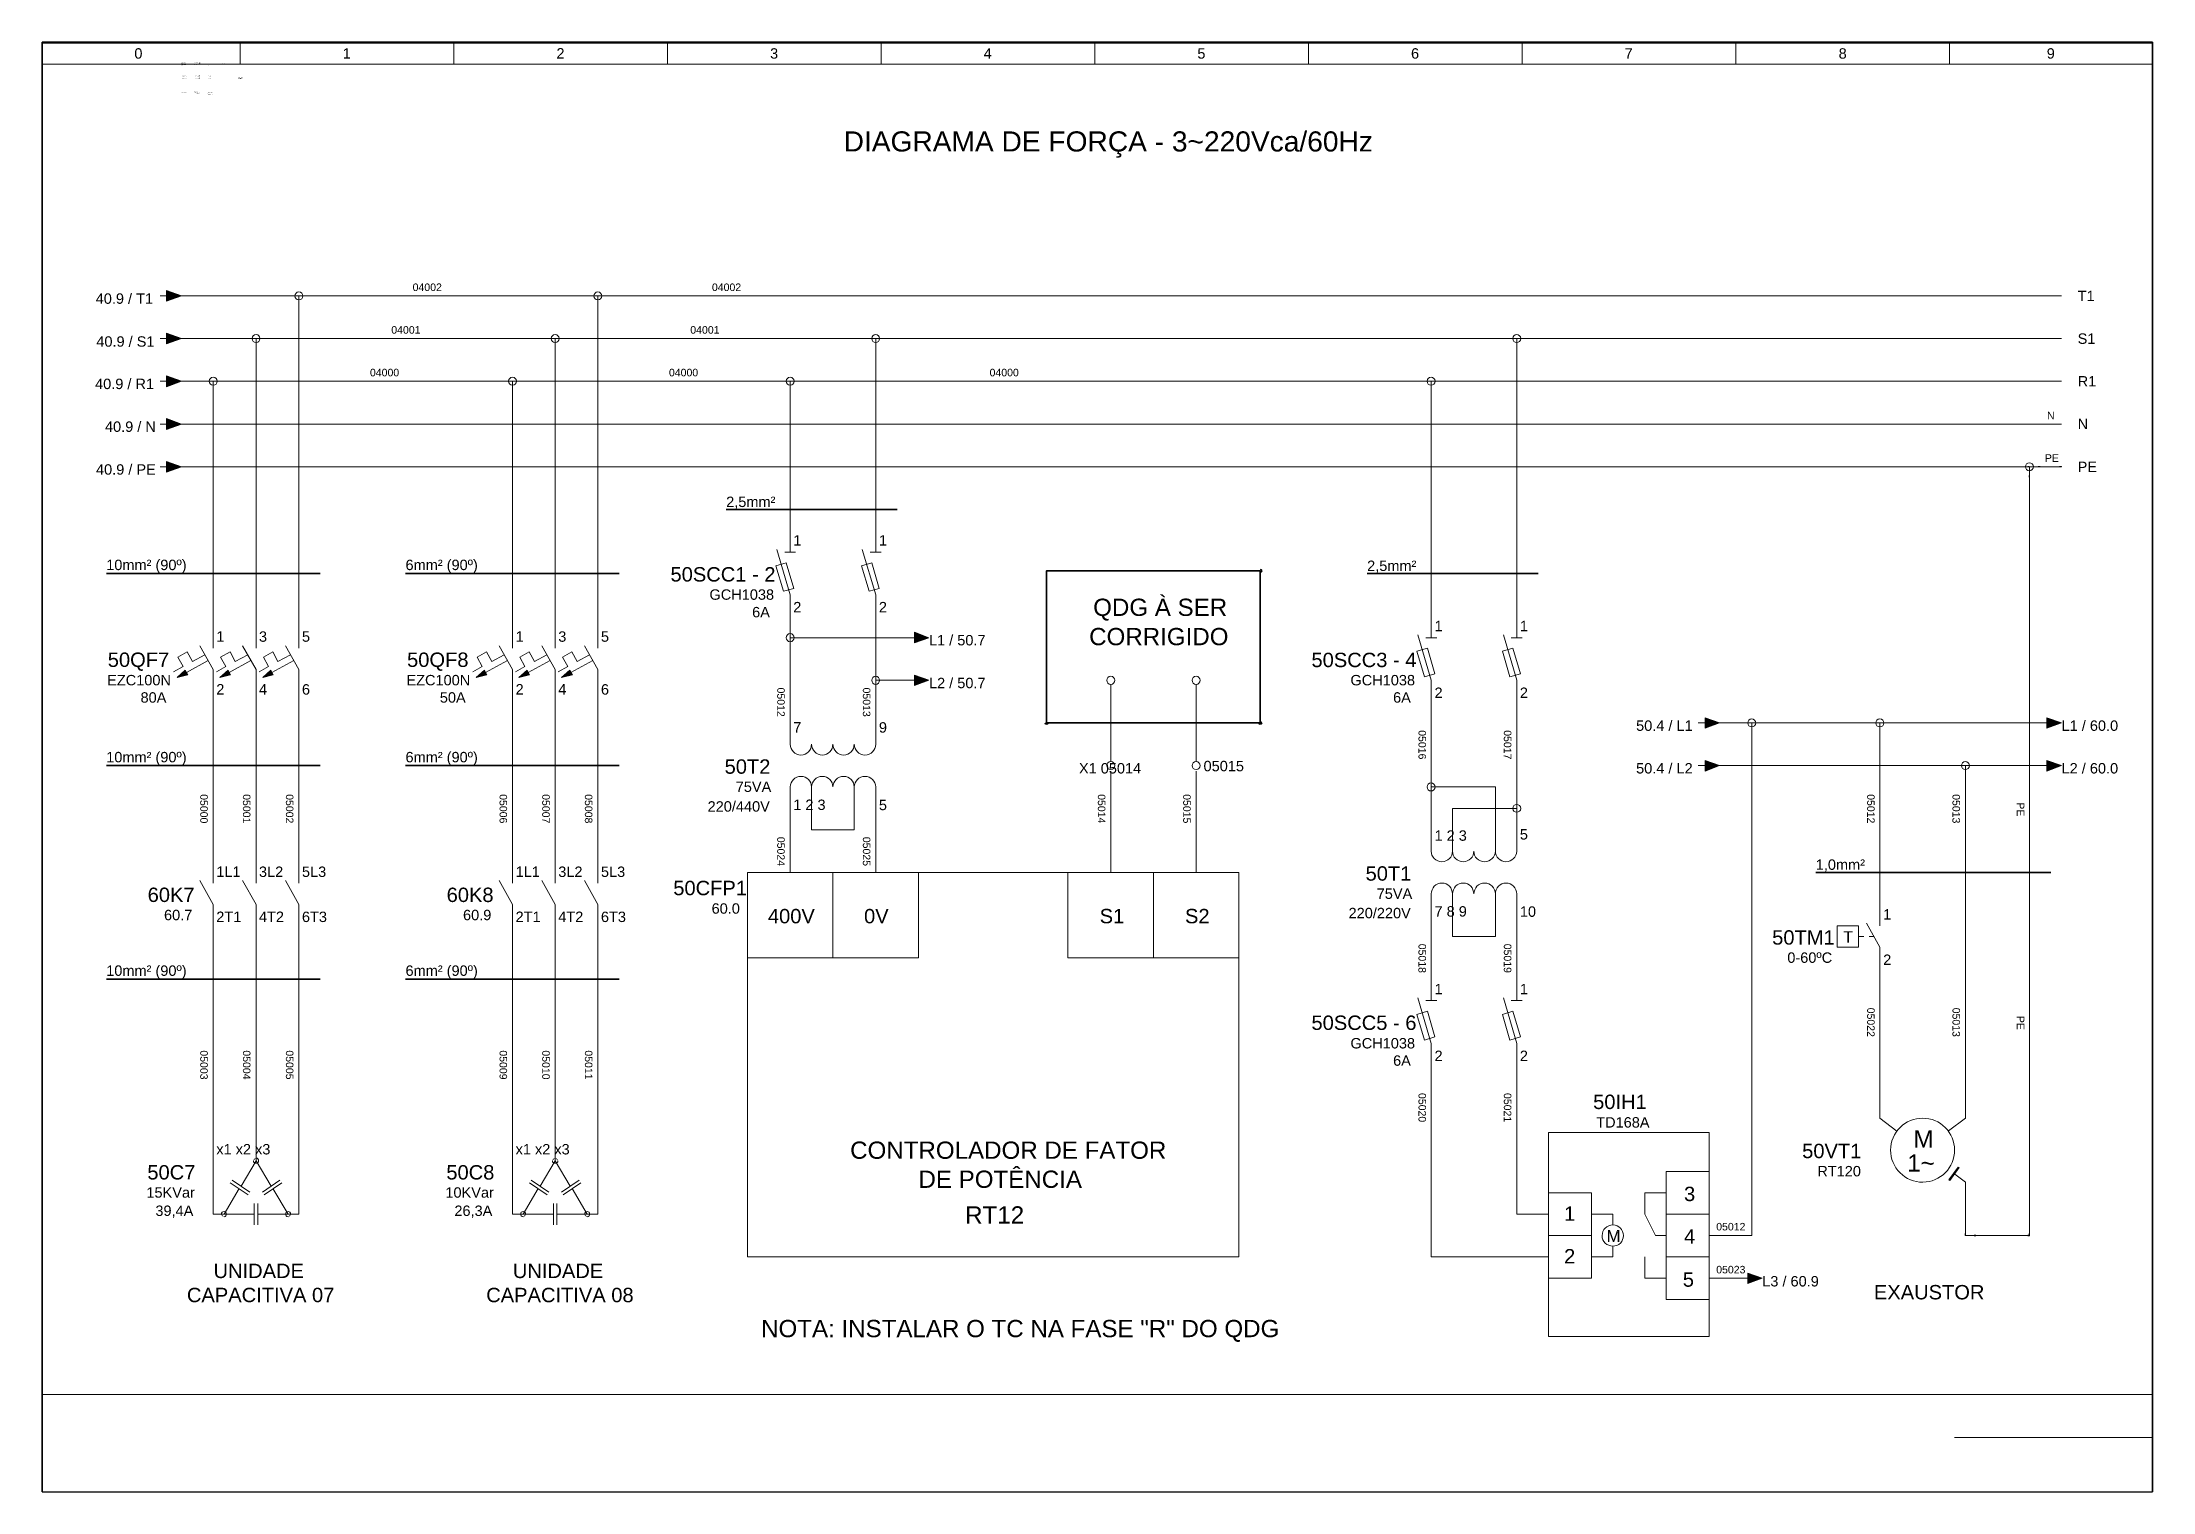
# Model space of a CAD drawing. Header units: millimetres. Extents: x 1004 to 59588, y 686 to 38112.
# Drawn here: x 6281 to 10297, y 764 to 3524 of the extents above; entities that cross this region are included whole.
import ezdxf

# ---------------------------------------------------------------- set-up
doc = ezdxf.new("R2010")
doc.units = ezdxf.units.MM
for name, color, linetype in [('PDF11_Geometry', 7, 'Continuous'), ('PDF12_Geometry', 7, 'Continuous'), ('PDF12_Solid Fills', 7, 'Continuous'), ('PDF12_Text', 7, 'Continuous'), ('PDF13_Geometry', 7, 'Continuous'), ('PDF2_Geometry', 7, 'Continuous'), ('PDF3_Geometry', 7, 'Continuous'), ('PDF4_Geometry', 7, 'Continuous'), ('PDF5_Geometry', 7, 'Continuous'), ('PDF6_Geometry', 7, 'Continuous'), ('PDF7_Geometry', 7, 'Continuous'), ('PDF9_Geometry', 7, 'Continuous'), ('PDF_Geometry', 7, 'Continuous')]:
    doc.layers.add(name, color=color, linetype=linetype)
doc.styles.add('PDF Arial', font='arial.ttf')

msp = doc.modelspace()

# ---------------------------------------------------------------- texts
at = {"layer": 'PDF12_Text', "attachment_point": 7, "style": 'PDF Arial'}
for s, insert, char_height in [('0', (6456.51, 3492), 19.79), ('1', (6852.98, 3492.42), 19.79), ('2', (7259.45, 3492.42), 19.79), ('3', (7665.92, 3492), 19.79), ('4', (8072.4, 3492.42), 19.79), ('5', (8478.87, 3492), 19.79), ('6', (8885.34, 3492), 19.79), ('7', (9291.81, 3492.42), 19.79), ('8', (9698.88, 3491.96), 19.79), ('9', (10094.76, 3492.03), 19.79), ('DIAGRAMA DE FORÇA - 3~220Vca/60Hz', (7805.92, 3303.72), 38.3174), ('04002', (6985.92, 3049.77), 14.316), ('04002', (7555.33, 3049.77), 14.316), ('40.9 / T1', (6382.97, 3025.36), 19.79), ('T1', (10153.57, 3030.66), 19.79), ('04001', (6945.33, 2968.59), 14.316), ('04001', (7514.16, 2968.59), 14.316), ('40.9 / S1', (6384.15, 2943.68), 19.79), ('S1', (10153.57, 2949.12), 19.79), ('04000', (6904.74, 2887.41), 14.316), ('04000', (7473.57, 2887.41), 14.316), ('04000', (8083.57, 2887.41), 14.316), ('40.9 / R1', (6381.79, 2863.01), 19.79), ('R1', (10153.57, 2868.3), 19.79), ('N', (10095.33, 2805.95), 14.32), ('40.9 / N', (6400.62, 2781.58), 19.79), ('N', (10153.57, 2787.13), 19.79), ('PE', (10091.21, 2724.77), 14.316), ('40.9 / PE', (6383.56, 2700.07), 19.79), ('PE', (10153.57, 2705.36), 19.79), ('2,5mm²', (7582.39, 2635.07), 19.79), ('1', (7710.04, 2565.36), 19.79), ('1', (7872.98, 2565.36), 19.79), ('10mm² (90º)', (6402.98, 2512.74), 19.7903), ('6mm² (90º)', (6972.39, 2512.74), 19.79), ('2,5mm²', (8801.8, 2513.31), 19.79), ('50SCC1 - 2', (7476.51, 2496.55), 27.37), ('GCH1038', (7550.63, 2461.96), 19.79), ('2', (7710.04, 2438.3), 19.79), ('2', (7872.98, 2438.3), 19.79), ('QDG À SER', (8280.63, 2422.46), 32.844), ('6A', (7631.8, 2428.47), 19.79), ('1', (8930.04, 2402.42), 19.79), ('1', (9092.39, 2402.42), 19.79), ('1', (6612.39, 2382.42), 19.79), ('3', (6693.57, 2382), 19.79), ('5', (6775.33, 2382), 19.79), ('1', (7181.8, 2382.42), 19.79), ('3', (7262.98, 2382), 19.79), ('5', (7344.16, 2382), 19.79), ('L1 / 50.7', (7968.27, 2375.11), 19.79), ('CORRIGIDO', (8272.98, 2375.26), 32.844), ('50QF7', (6405.92, 2326.87), 27.37), ('50QF8', (6975.33, 2326.87), 27.37), ('50SCC3 - 4', (8695.92, 2333.61), 27.37), ('EZC100N', (6404.74, 2299.06), 19.79), ('2', (6612.39, 2281.83), 19.79), ('4', (6693.57, 2281.83), 19.79), ('6', (6775.33, 2281.42), 19.79), ('EZC100N', (6974.16, 2299.06), 19.79), ('2', (7181.8, 2281.83), 19.79), ('4', (7262.98, 2281.83), 19.79), ('6', (7344.16, 2281.42), 19.79), ('L2 / 50.7', (7968.27, 2293.6), 19.79), ('GCH1038', (8770.04, 2299.02), 19.79), ('2', (8930.04, 2275.36), 19.79), ('2', (9092.39, 2275.36), 19.79), ('80A', (6468.27, 2266.08), 19.79), ('50A', (7037.69, 2266.12), 19.79), ('6A', (8851.21, 2266.12), 19.79), ('7', (7710.04, 2209.48), 19.79), ('9', (7872.98, 2209.09), 19.79), ('50.4 / L1', (9313.56, 2212.42), 19.79), ('L1 / 60.0', (10122.98, 2212.42), 19.79), ('10mm² (90º)', (6402.98, 2146.86), 19.7903), ('6mm² (90º)', (6972.39, 2146.86), 19.79), ('50T2', (7579.45, 2130.67), 27.37), ('X1 05014', (8253.57, 2131.25), 19.79), ('05015', (8490.63, 2135.53), 19.79), ('50.4 / L2', (9313.56, 2131.25), 19.79), ('L2 / 60.0', (10122.98, 2131.25), 19.79), ('75VA', (7600.63, 2096.12), 19.79), ('220/440V', (7547.1, 2058.64), 19.79), ('1 2 3', (7710.04, 2061.83), 19.79), ('5', (7872.98, 2061.42), 19.79), ('1 2 3', (8930.04, 2003.18), 19.79), ('5', (9092.39, 2005.53), 19.79), ('1,0mm²', (9655.33, 1944.49), 19.79), ('1L1', (6612.39, 1934.77), 19.79), ('3L2', (6693.57, 1934.36), 19.79), ('5L3', (6775.33, 1934.36), 19.79), ('1L1', (7181.8, 1934.77), 19.79), ('3L2', (7262.98, 1934.36), 19.79), ('5L3', (7344.16, 1934.36), 19.79), ('50CFP1', (7481.8, 1899.49), 27.37), ('50T1', (8798.86, 1927.14), 27.37), ('60K7', (6481.8, 1886.55), 27.37), ('60K8', (7050.63, 1886.49), 27.37), ('75VA', (8820.04, 1892.59), 19.79), ('2T1', (6612.39, 1848.89), 19.79), ('4T2', (6693.57, 1848.89), 19.79), ('6T3', (6775.33, 1848.47), 19.79), ('60.9', (7081.8, 1852), 19.79), ('2T1', (7181.8, 1848.89), 19.79), ('4T2', (7262.98, 1848.89), 19.79), ('6T3', (7344.16, 1848.47), 19.79), ('60.0', (7554.74, 1864.36), 19.79), ('400V', (7661.8, 1845.96), 27.37), ('0V', (7844.74, 1845.96), 27.37), ('S1', (8292.98, 1846.04), 27.37), ('S2', (8455.33, 1846.04), 27.37), ('220/220V', (8766.51, 1855.7), 19.79), ('7 8 9', (8930.04, 1858.89), 19.79), ('10', (9092.39, 1858.47), 19.79), ('1', (9783.57, 1853.6), 19.79), ('50TM1', (9572.39, 1805.37), 27.37), ('T', (9707.68, 1809.48), 21.9), ('10mm² (90º)', (6402.98, 1740.39), 19.7903), ('6mm² (90º)', (6972.39, 1740.39), 19.79), ('0-60ºC', (9601.21, 1770.83), 19.79), ('2', (9783.57, 1767.13), 19.79), ('1', (8930.04, 1711.25), 19.79), ('1', (9092.39, 1711.25), 19.79), ('50SCC5 - 6', (8695.92, 1643.02), 27.37), ('GCH1038', (8770.04, 1607.85), 19.79), ('6A', (8851.21, 1574.94), 19.79), ('2', (8930.04, 1584.19), 19.79), ('2', (9092.39, 1584.19), 19.79), ('50IH1', (9231.8, 1492.43), 27.37), ('TD168A', (9237.67, 1457.26), 19.79), ('M', (9841.21, 1419.48), 32.84), ('x1 x2 x3', (6612.39, 1406.12), 19.79), ('x1 x2 x3', (7181.8, 1406.12), 19.79), ('CONTROLADOR DE FATOR', (7818.27, 1397.61), 32.8435), ('50VT1', (9629.45, 1398.9), 27.37), ('1~', (9829.45, 1373.6), 32.844), ('50C7', (6481.21, 1358.31), 27.37), ('50C8', (7050.04, 1358.26), 27.37), ('DE POTÊNCIA', (7948.27, 1342.32), 32.8435), ('RT120', (9658.27, 1364.36), 19.79), ('15KVar', (6479.45, 1323.77), 19.79), ('10KVar', (7048.27, 1323.77), 19.79), ('3', (9404.74, 1317.14), 27.37), ('39,4A', (6496.51, 1285.66), 19.79), ('26,3A', (7065.33, 1285.66), 19.79), ('RT12', (8037.1, 1274.78), 32.844), ('1', (9176.51, 1280.07), 27.37), ('M', (9257.1, 1239.48), 23.16), ('4', (9404.74, 1236.54), 27.37), ('05012', (9465.92, 1261.53), 14.316), ('2', (9176.51, 1198.89), 27.37), ('UNIDADE', (6607.1, 1170.67), 27.37), ('UNIDADE', (7176.51, 1170.67), 27.37), ('5', (9402.39, 1154.2), 27.37), ('05023', (9465.92, 1179.77), 14.316), ('L3 / 60.9', (9553.57, 1154.78), 19.79), ('CAPACITIVA 07', (6556.51, 1124.78), 27.3696), ('CAPACITIVA 08', (7125.92, 1124.73), 27.3696), ('EXAUSTOR', (9765.92, 1130.08), 27.37), ('NOTA: INSTALAR O TC NA FASE "R" DO QDG', (7648.86, 1049.52), 32.8435)]:
    msp.add_mtext(s, dxfattribs=dict(at, insert=insert, char_height=char_height))
at = {"layer": 'PDF12_Text', "char_height": 14.316, "attachment_point": 7, "rotation": 270, "style": 'PDF Arial'}
for s, insert in [('05012', (7679.31, 2295.11)), ('05013', (7842.25, 2295.11)), ('05016', (8899.32, 2213.93)), ('05017', (9061.67, 2213.93)), ('05000', (6581.67, 2092.17)), ('05001', (6662.85, 2092.17)), ('05002', (6744.6, 2092.17)), ('05006', (7151.09, 2092.17)), ('05007', (7232.26, 2092.17)), ('05008', (7313.4, 2092.17)), ('05014', (8289.32, 2092.17)), ('05015', (8451.67, 2092.17)), ('05012', (9752.84, 2092.17)), ('05013', (9915.19, 2092.17)), ('PE', (10037.85, 2076.58)), ('05024', (7679.31, 2010.99)), ('05025', (7842.25, 2010.99)), ('05018', (8899.28, 1807.46)), ('05019', (9061.67, 1807.46)), ('05022', (9752.84, 1685.7)), ('05013', (9915.19, 1685.7)), ('PE', (10037.85, 1670.11)), ('05003', (6581.66, 1604.52)), ('05004', (6662.85, 1604.52)), ('05005', (6744.61, 1604.52)), ('05009', (7151.09, 1604.52)), ('05010', (7232.26, 1604.52)), ('05011', (7313.44, 1604.52)), ('05020', (8899.31, 1523.34)), ('05021', (9061.66, 1523.34))]:
    msp.add_mtext(s, dxfattribs=dict(at, insert=insert))
at = {"layer": 'PDF12_Text', "insert": (6512.98, 1852), "char_height": 19.79, "width": 51.6627, "attachment_point": 7, "style": 'PDF Arial'}
msp.add_mtext('60.7', dxfattribs=at)

# ---------------------------------------------------------------- hatches: boundary and pattern name
at = {"layer": 'PDF12_Geometry', "transparency": 33554559}
for points in [[(10058.27, 2714.19), (10061.8, 2714.19), (10062.98, 2715.36), (10061.8, 2716.54), (10058.27, 2716.54)], [(10060.62, 2698.89), (10060.62, 2695.36), (10061.8, 2693.6), (10062.98, 2695.36), (10062.98, 2698.89)], [(10078.27, 2714.19), (10082.39, 2714.19), (10083.57, 2715.36), (10082.39, 2716.54), (10078.27, 2716.54)], [(10118.86, 2714.19), (10122.98, 2714.19), (10124.15, 2715.36), (10122.98, 2716.54), (10118.86, 2716.54)], [(9908.27, 1358.3), (9910.62, 1356.54), (9928.27, 1381.24), (9926.51, 1382.42)], [(9938.86, 1255.95), (9938.86, 1251.83), (9940.04, 1250.66), (9941.21, 1251.83), (9941.21, 1255.95)], [(9938.86, 1255.95), (9938.86, 1251.83), (9940.04, 1250.66), (9941.21, 1251.83), (9941.21, 1255.95)], [(9956.51, 1250.66), (9960.04, 1250.66), (9961.8, 1251.83), (9960.04, 1253.6), (9956.51, 1253.6)], [(10058.27, 1250.66), (10061.8, 1250.66), (10062.98, 1251.83), (10061.8, 1253.6), (10058.27, 1253.6)], [(10058.27, 1250.66), (10061.8, 1250.66), (10062.98, 1251.83), (10061.8, 1253.6), (10058.27, 1253.6)], [(10060.62, 1255.95), (10060.62, 1251.83), (10061.8, 1250.66), (10062.98, 1251.83), (10062.98, 1255.95)], [(10060.62, 1255.95), (10060.62, 1251.83), (10061.8, 1250.66), (10062.98, 1251.83), (10062.98, 1255.95)]]:
    msp.add_hatch(color=256, dxfattribs=at).paths.add_polyline_path(points)
h = msp.add_hatch(color=256, dxfattribs=at)
h.paths.add_polyline_path([(6688.27, 1394.19), (6692.98, 1394.19)], flags=0)
h.paths.add_polyline_path([(6688.27, 1399.48, 0.4166667), (6682.98, 1394.19)], flags=0)
h = msp.add_hatch(color=256, dxfattribs=at)
h.paths.add_polyline_path([(7257.09, 1394.19), (7262.39, 1394.19)], flags=0)
h.paths.add_polyline_path([(7262.39, 1394.19, 0.4166667), (7257.09, 1399.48)], flags=0)
h.paths.add_polyline_path([(7257.09, 1399.48, 0.4166667), (7251.8, 1394.19)], flags=0)
h = msp.add_hatch(color=256, dxfattribs=at)
h.paths.add_polyline_path([(6627.1, 1293.01), (6631.8, 1293.01)], flags=0)
h.paths.add_polyline_path([(6621.8, 1293.01, 0.4166667), (6627.1, 1287.72)], flags=0)
h = msp.add_hatch(color=256, dxfattribs=at)
h.paths.add_polyline_path([(6748.86, 1293.01), (6754.15, 1293.01)], flags=0)
h.paths.add_polyline_path([(6748.86, 1287.72, 0.4166667), (6754.15, 1293.01)], flags=0)
h = msp.add_hatch(color=256, dxfattribs=at)
h.paths.add_polyline_path([(7195.92, 1293.01), (7201.21, 1293.01)], flags=0)
h.paths.add_polyline_path([(7195.92, 1287.72, 0.4166667), (7201.21, 1293.01)], flags=0)
h = msp.add_hatch(color=256, dxfattribs=at)
h.paths.add_polyline_path([(7318.27, 1293.01), (7322.98, 1293.01)], flags=0)
h.paths.add_polyline_path([(7312.98, 1293.01, 0.4166667), (7318.27, 1287.72)], flags=0)

# ---------------------------------------------------------------- linework, layer by layer
at = {"layer": 'PDF11_Geometry', "lineweight": 18}
for points in [[(6546.54, 3428.21), (6546.56, 3428.21)], [(6546.77, 3428.44), (6546.79, 3428.44)], [(6547, 3428.67), (6547.02, 3428.67)], [(6548.15, 3428.21), (6548.17, 3428.21)], [(6548.38, 3428.44), (6548.4, 3428.44)], [(6548.61, 3428.67), (6548.63, 3428.67)], [(6549.76, 3428.21), (6549.78, 3428.21)], [(6549.99, 3428.44), (6550.01, 3428.44)], [(6550.22, 3428.67), (6550.25, 3428.67)], [(6551.38, 3428.21), (6551.4, 3428.21)], [(6551.61, 3428.44), (6551.63, 3428.44)], [(6551.84, 3428.67), (6551.86, 3428.67)], [(6552.99, 3428.21), (6553.01, 3428.21)], [(6553.22, 3428.44), (6553.24, 3428.44)], [(6553.45, 3428.67), (6553.47, 3428.67)], [(6554.6, 3428.21), (6554.62, 3428.21)], [(6554.83, 3428.44), (6554.85, 3428.44)], [(6555.06, 3428.67), (6555.08, 3428.67)]]:
    msp.add_lwpolyline(points, dxfattribs=at)
at = {"layer": 'PDF12_Geometry', "lineweight": 25}
for points in [[(10295.92, 3523.6), (6281.21, 3523.6), (6281.21, 764.19), (10295.92, 764.19)], [(6281.21, 764.19), (6281.21, 3523.6)], [(10295.92, 3522.42), (6281.21, 3522.42)], [(10295.92, 764.19), (10295.92, 3523.6)]]:
    msp.add_lwpolyline(points, close=True, dxfattribs=at)
at = {"layer": 'PDF12_Geometry', "lineweight": 13}
for points in [[(6657.68, 3522.42), (6657.68, 3481.83)], [(7064.15, 3522.42), (7064.15, 3481.83)], [(7470.62, 3522.42), (7470.62, 3481.83)], [(7877.09, 3522.42), (7877.09, 3481.83)], [(8283.57, 3522.42), (8283.57, 3481.83)], [(8690.04, 3522.42), (8690.04, 3481.83)], [(9096.51, 3522.42), (9096.51, 3481.83)], [(9502.98, 3522.42), (9502.98, 3481.83)], [(9909.45, 3522.42), (9909.45, 3481.83)], [(6281.21, 3481.83), (10295.92, 3481.83)], [(9330.04, 1293.01), (9350.62, 1251.83)]]:
    msp.add_lwpolyline(points, dxfattribs=at)
at = {"layer": 'PDF12_Geometry', "lineweight": 18}
for points in [[(6570.31, 3428.65), (6570.33, 3428.65)], [(6570.54, 3428.88), (6570.56, 3428.88)], [(6570.77, 3429.11), (6570.79, 3429.11)], [(6571.92, 3428.65), (6571.94, 3428.65)], [(6572.15, 3428.88), (6572.17, 3428.88)], [(6572.38, 3429.11), (6572.4, 3429.11)], [(6573.42, 3428.65), (6573.44, 3428.65)], [(6573.42, 3427.27), (6573.44, 3427.27)], [(6573.88, 3428.88), (6573.9, 3428.88)], [(6573.88, 3427.04), (6573.9, 3427.04)], [(6576.87, 3428.65), (6576.89, 3428.65)], [(6576.87, 3426.46), (6576.89, 3426.46)], [(6577.33, 3428.88), (6577.35, 3428.88)], [(6577.33, 3426.35), (6577.35, 3426.35)], [(6578.6, 3426.81), (6578.62, 3426.81)], [(6579.29, 3426.81), (6579.31, 3426.81)], [(6579.75, 3426.58), (6579.77, 3426.58)], [(6580.1, 3428.19), (6580.12, 3428.19)], [(6505.33, 3040.66), (6517.68, 3040.66)], [(6525.33, 3040.66), (6769.45, 3040.66), (6769.45, 2390.07), (6769.45, 2370.07)], [(6748.86, 3040.66), (6789.45, 3040.66), (7338.27, 3040.66), (7338.27, 2390.07), (7338.27, 2370.07)], [(6769.45, 3040.66), (6769.45, 3020.07)], [(7318.27, 3040.66), (7358.86, 3040.66), (10122.98, 3040.66)], [(7338.27, 3040.66), (7338.27, 3020.07)], [(6505.33, 2959.48), (6517.68, 2959.48)], [(6525.33, 2959.48), (6688.27, 2959.48), (6688.27, 2390.07), (6688.27, 2370.07)], [(6667.68, 2959.48), (6708.27, 2959.48), (7257.09, 2959.48), (7257.09, 2390.07), (7257.09, 2370.07)], [(6688.27, 2959.48), (6688.27, 2938.89)], [(7236.51, 2959.48), (7277.68, 2959.48), (7867.09, 2959.48), (7867.09, 2553.01), (7867.09, 2563.01)], [(7257.09, 2959.48), (7257.09, 2938.89)], [(7846.51, 2959.48), (7887.09, 2959.48), (9086.51, 2959.48), (9086.51, 2390.07), (9086.51, 2400.66)], [(7867.09, 2959.48), (7867.09, 2938.89)], [(9065.92, 2959.48), (9106.51, 2959.48), (10122.98, 2959.48)], [(9086.51, 2959.48), (9086.51, 2938.89)], [(6505.33, 2878.3), (6517.68, 2878.3)], [(6525.33, 2878.3), (6606.51, 2878.3), (6606.51, 2390.07), (6606.51, 2370.07)], [(6586.51, 2878.3), (6627.1, 2878.3), (7175.92, 2878.3), (7175.92, 2390.07), (7175.92, 2370.07)], [(6606.51, 2878.3), (6606.51, 2857.72)], [(7155.33, 2878.3), (7195.92, 2878.3), (7704.15, 2878.3), (7704.15, 2553.01), (7704.15, 2563.01)], [(7175.92, 2878.3), (7175.92, 2857.72)], [(7684.15, 2878.3), (7724.74, 2878.3), (8923.57, 2878.3), (8923.57, 2390.07), (8923.57, 2400.66)], [(7704.15, 2878.3), (7704.15, 2857.72)], [(8903.57, 2878.3), (8944.15, 2878.3), (10122.98, 2878.3)], [(8923.57, 2878.3), (8923.57, 2857.72)], [(6505.33, 2796.54), (6517.68, 2796.54)], [(6525.33, 2796.54), (10122.98, 2796.54)], [(6505.33, 2715.36), (6517.68, 2715.36)], [(9917.68, 1370.66), (9940.04, 1353.6), (9940.04, 1333.6), (9940.04, 1251.83), (10061.8, 1251.83), (10061.8, 2715.36), (6525.33, 2715.36)], [(10041.8, 2715.36), (10082.39, 2715.36), (10122.98, 2715.36)], [(10061.8, 2715.36), (10061.8, 2695.36)], [(7678.86, 2557.72), (7704.15, 2471.83)], [(7694.15, 2553.01), (7714.15, 2553.01)], [(7841.21, 2557.72), (7867.09, 2471.83)], [(7856.51, 2553.01), (7877.09, 2553.01)], [(7704.15, 2410.66), (7704.15, 2370.07)], [(6581.21, 2374.77), (6606.51, 2329.48), (6606.51, 2308.89), (6606.51, 1943.01), (6606.51, 1923.01)], [(6662.39, 2374.77), (6688.27, 2329.48), (6688.27, 2308.89), (6688.27, 1943.01), (6688.27, 1923.01)], [(6744.15, 2374.77), (6769.45, 2329.48), (6769.45, 2308.89), (6769.45, 1943.01), (6769.45, 1923.01)], [(7150.62, 2374.77), (7175.92, 2329.48), (7175.92, 2308.89), (7175.92, 1943.01), (7175.92, 1923.01)], [(7231.8, 2374.77), (7257.09, 2329.48), (7257.09, 2308.89), (7257.09, 1943.01), (7257.09, 1923.01)], [(7312.98, 2374.77), (7338.27, 2329.48), (7338.27, 2308.89), (7338.27, 1943.01), (7338.27, 1923.01)], [(7704.15, 2390.07), (7724.74, 2390.07), (7948.27, 2390.07)], [(7927.68, 2390.07), (7940.62, 2390.07)], [(8898.27, 2395.36), (8923.57, 2308.89)], [(8913.57, 2390.07), (8934.15, 2390.07)], [(9061.21, 2395.36), (9086.51, 2308.89)], [(9075.92, 2390.07), (9096.51, 2390.07)], [(6531.21, 2325.36), (6549.45, 2335.36), (6539.45, 2353.01), (6557.1, 2363.01), (6567.1, 2344.77), (6590.63, 2357.72)], [(6555.92, 2323.6), (6597.1, 2346.54)], [(6612.98, 2325.36), (6630.63, 2335.36), (6620.63, 2353.01), (6638.86, 2363.01), (6648.27, 2344.77), (6672.39, 2357.72)], [(6637.1, 2323.6), (6678.27, 2346.54)], [(6694.15, 2325.36), (6711.8, 2335.36), (6702.39, 2353.01), (6720.04, 2363.01), (6729.45, 2344.77), (6753.57, 2357.72)], [(6718.27, 2323.6), (6760.04, 2346.54)], [(7100.62, 2325.36), (7118.27, 2335.36), (7108.86, 2353.01), (7126.51, 2363.01), (7136.51, 2344.77), (7160.04, 2357.72)], [(7124.74, 2323.6), (7166.51, 2346.54)], [(7181.8, 2325.36), (7199.45, 2335.36), (7190.04, 2353.01), (7207.68, 2363.01), (7217.68, 2344.77), (7241.21, 2357.72)], [(7205.92, 2323.6), (7247.68, 2346.54)], [(7262.98, 2325.36), (7281.21, 2335.36), (7271.21, 2353.01), (7288.86, 2363.01), (7298.86, 2344.77), (7322.39, 2357.72)], [(7287.09, 2323.6), (7328.86, 2346.54)], [(7867.09, 2329.48), (7867.09, 2288.89)], [(7867.09, 2308.89), (7887.09, 2308.89), (7948.27, 2308.89)], [(7927.68, 2308.89), (7940.62, 2308.89)], [(8314.15, 2301.24), (8314.15, 2288.89), (8314.15, 2166.54), (8314.15, 2154.19)], [(8476.51, 2301.24), (8476.51, 2288.89), (8476.51, 2166.54), (8476.51, 2154.19)], [(8923.57, 2298.89), (8923.57, 2308.89), (8923.57, 2105.95), (8923.57, 2024.19), (8923.57, 1983.6)], [(9086.51, 2298.89), (9086.51, 2308.89), (9086.51, 2064.77), (9086.51, 2024.19), (9086.51, 1983.6)], [(9431.8, 2227.72), (9444.74, 2227.72)], [(9452.39, 2227.72), (9533.57, 2227.72), (9533.57, 1251.83), (9452.39, 1251.83)], [(9512.98, 2227.72), (9553.57, 2227.72), (9777.09, 2227.72), (9777.09, 1861.83), (9777.09, 1841.24)], [(9533.57, 2227.72), (9533.57, 2207.13)], [(9757.09, 2227.72), (9797.68, 2227.72), (10102.39, 2227.72)], [(9777.09, 2227.72), (9777.09, 2207.13)], [(10082.39, 2227.72), (10094.74, 2227.72)], [(8314.15, 2135.95), (8314.15, 1943.01)], [(8476.51, 2135.95), (8476.51, 1943.01)], [(9431.8, 2146.54), (9444.74, 2146.54)], [(9452.39, 2146.54), (9940.04, 2146.54), (9940.04, 1495.95), (9940.04, 1475.36), (9907.68, 1451.24)], [(9919.45, 2146.54), (9960.04, 2146.54), (10102.39, 2146.54)], [(9940.04, 2146.54), (9940.04, 2125.95)], [(10082.39, 2146.54), (10094.74, 2146.54)], [(7704.15, 2105.95), (7704.15, 2064.77), (7704.15, 1943.01)], [(7704.15, 2105.95), (7704.15, 2105.95)], [(7744.74, 2105.95), (7744.74, 2105.95)], [(7785.33, 2105.95), (7785.33, 2105.95)], [(7825.92, 2105.95), (7825.92, 2105.95)], [(7867.09, 2105.95), (7867.09, 2064.77), (7867.09, 1943.01)], [(8923.57, 2125.95), (8923.57, 2085.36)], [(9025.33, 2105.95), (9045.92, 2105.95), (9045.92, 2085.36)], [(8964.15, 2044.77), (8964.15, 2064.77), (8984.74, 2064.77)], [(9086.51, 2085.36), (9086.51, 2044.77)], [(7744.74, 2044.77), (7744.74, 2024.19), (7765.33, 2024.19)], [(7825.92, 2044.77), (7825.92, 2024.19), (7805.92, 2024.19)], [(6581.21, 1927.72), (6606.51, 1882.42), (6606.51, 1861.83), (6606.51, 1414.77), (6606.51, 1293.01), (6684.74, 1293.01)], [(6662.39, 1927.72), (6688.27, 1882.42), (6688.27, 1861.83), (6688.27, 1414.77), (6688.27, 1394.19), (6659.45, 1345.95)], [(6744.15, 1927.72), (6769.45, 1882.42), (6769.45, 1861.83), (6769.45, 1414.77), (6769.45, 1293.01), (6691.21, 1293.01)], [(7150.62, 1927.72), (7175.92, 1882.42), (7175.92, 1861.83), (7175.92, 1414.77), (7175.92, 1293.01), (7254.15, 1293.01)], [(7231.8, 1927.72), (7257.09, 1882.42), (7257.09, 1861.83), (7257.09, 1414.77), (7257.09, 1394.19), (7228.27, 1345.95)], [(7312.98, 1927.72), (7338.27, 1882.42), (7338.27, 1861.83), (7338.27, 1414.77), (7338.27, 1293.01), (7260.04, 1293.01)], [(8923.57, 1902.42), (8923.57, 1902.42)], [(8964.15, 1902.42), (8964.15, 1902.42)], [(9004.74, 1902.42), (9004.74, 1902.42)], [(9045.92, 1902.42), (9045.92, 1902.42)], [(8964.15, 1841.24), (8964.15, 1821.24), (8984.74, 1821.24)], [(9045.92, 1841.24), (9045.92, 1821.24), (9025.33, 1821.24)], [(9736.51, 1821.24), (9747.09, 1821.24)], [(9751.8, 1846.54), (9777.09, 1800.66), (9777.09, 1780.66), (9777.09, 1495.95), (9777.09, 1475.36), (9809.45, 1450.66)], [(9757.09, 1821.24), (9765.92, 1821.24)], [(8898.27, 1704.19), (8923.57, 1617.72)], [(8913.57, 1699.48), (8934.15, 1699.48)], [(9061.21, 1704.19), (9086.51, 1617.72)], [(9075.92, 1699.48), (9096.51, 1699.48)], [(8923.57, 1607.72), (8923.57, 1617.72), (8923.57, 1211.24), (9147.09, 1211.24)], [(9086.51, 1607.72), (9086.51, 1617.72), (9086.51, 1293.01), (9147.09, 1293.01)], [(6688.27, 1394.19), (6716.51, 1345.95)], [(7257.09, 1394.19), (7285.92, 1345.95)], [(6655.92, 1341.24), (6627.1, 1293.01)], [(6638.86, 1352.42), (6672.98, 1329.48)], [(6642.39, 1357.13), (6675.92, 1334.77)], [(6700.04, 1334.77), (6733.57, 1357.13)], [(6703.57, 1329.48), (6737.1, 1352.42)], [(6720.04, 1341.24), (6748.86, 1293.01)], [(7224.74, 1341.24), (7195.92, 1293.01)], [(7208.27, 1352.42), (7241.8, 1329.48)], [(7211.21, 1357.13), (7245.33, 1334.77)], [(7268.86, 1334.77), (7302.98, 1357.13)], [(7272.39, 1329.48), (7305.92, 1352.42)], [(7289.45, 1341.24), (7318.27, 1293.01)], [(6684.74, 1313.01), (6684.74, 1272.42)], [(6691.21, 1313.01), (6691.21, 1272.42)], [(7254.15, 1313.01), (7254.15, 1272.42)], [(7260.04, 1313.01), (7260.04, 1272.42)], [(9086.51, 1313.01), (9086.51, 1293.01), (9106.51, 1293.01)], [(9533.57, 1272.42), (9533.57, 1251.83), (9512.98, 1251.83)], [(9940.04, 1272.42), (9940.04, 1251.83), (9960.04, 1251.83)], [(10061.8, 1272.42), (10061.8, 1251.83), (10041.8, 1251.83)], [(8923.57, 1231.83), (8923.57, 1211.24), (8944.15, 1211.24)], [(9452.39, 1170.66), (9533.57, 1170.66)], [(9512.98, 1170.66), (9525.92, 1170.66)]]:
    msp.add_lwpolyline(points, dxfattribs=at)
at = {"layer": 'PDF12_Geometry', "lineweight": 35}
for points in [[(6574.79, 3426.83), (6574.79, 3426.81)], [(6574.81, 3426.81), (6574.81, 3426.83)], [(6575.95, 3427.64), (6575.93, 3427.64)], [(6575.93, 3427.62), (6575.95, 3427.62)], [(6575.95, 3426.81), (6575.93, 3426.81)], [(6575.93, 3426.8), (6575.95, 3426.8)], [(6575.94, 3426.83), (6575.94, 3426.81)], [(6575.96, 3426.81), (6575.96, 3426.83)], [(7582.39, 2634.19), (7907.68, 2634.19)], [(6403.57, 2512.42), (6810.04, 2512.42)], [(6972.39, 2512.42), (7378.86, 2512.42)], [(8801.8, 2512.42), (9127.09, 2512.42)], [(6403.57, 2146.54), (6810.04, 2146.54)], [(6972.39, 2146.54), (7378.86, 2146.54)], [(9655.33, 1943.01), (10102.39, 1943.01)], [(6403.57, 1740.07), (6810.04, 1740.07)], [(6972.39, 1740.07), (7378.86, 1740.07)]]:
    msp.add_lwpolyline(points, dxfattribs=at)
at = {"layer": 'PDF12_Geometry', "lineweight": 18}
for points in [[(6517.68, 3030.66), (6517.68, 3050.66), (6545.92, 3040.66)], [(6517.68, 2949.48), (6517.68, 2969.48), (6545.92, 2959.48)], [(6517.68, 2867.72), (6517.68, 2888.3), (6545.92, 2878.3)], [(6517.68, 2786.54), (6517.68, 2807.13), (6545.92, 2796.54)], [(6517.68, 2705.36), (6517.68, 2725.36), (6545.92, 2715.36)], [(7691.8, 2478.3), (7711.21, 2483.6), (7696.51, 2532.42), (7677.09, 2526.54)], [(7854.15, 2478.3), (7873.57, 2483.6), (7859.45, 2532.42), (7840.04, 2526.54)], [(7940.62, 2380.07), (7940.62, 2400.66), (7968.27, 2390.07)], [(8911.21, 2315.36), (8930.62, 2321.24), (8916.51, 2370.07), (8896.51, 2364.19)], [(9073.57, 2315.36), (9093.57, 2321.24), (9078.86, 2370.07), (9059.45, 2364.19)], [(6558.27, 2319.48), (6537.68, 2314.19), (6552.98, 2328.3)], [(6639.45, 2319.48), (6618.86, 2314.19), (6634.74, 2328.3)], [(6720.63, 2319.48), (6700.63, 2314.19), (6715.92, 2328.3)], [(7127.09, 2319.48), (7107.09, 2314.19), (7122.39, 2328.3)], [(7208.27, 2319.48), (7188.27, 2314.19), (7203.57, 2328.3)], [(7290.04, 2319.48), (7269.45, 2314.19), (7284.74, 2328.3)], [(7940.62, 2298.89), (7940.62, 2318.89), (7968.27, 2308.89)], [(9444.74, 2217.72), (9444.74, 2237.72), (9472.39, 2227.72)], [(10094.74, 2217.72), (10094.74, 2237.72), (10122.98, 2227.72)], [(9444.74, 2135.95), (9444.74, 2156.54), (9472.39, 2146.54)], [(10094.74, 2135.95), (10094.74, 2156.54), (10122.98, 2146.54)], [(9695.92, 1800.66), (9736.51, 1800.66), (9736.51, 1841.24), (9695.92, 1841.24)], [(8911.21, 1624.19), (8930.62, 1630.07), (8916.51, 1678.89), (8896.51, 1673.01)], [(9073.57, 1624.19), (9093.57, 1630.07), (9078.86, 1678.89), (9059.45, 1673.01)], [(9147.09, 1060.07), (9452.39, 1060.07), (9452.39, 1448.3), (9147.09, 1448.3)], [(9908.27, 1358.3), (9910.62, 1356.54), (9928.27, 1381.24), (9926.51, 1382.42)], [(9525.92, 1160.66), (9525.92, 1180.66), (9553.57, 1170.66)]]:
    msp.add_lwpolyline(points, close=True, dxfattribs=at)
at = {"layer": 'PDF12_Geometry', "lineweight": 35}
msp.add_lwpolyline([(8191.8, 2227.72), (8598.27, 2227.72), (8598.27, 2517.13), (8191.8, 2517.13)], close=True, dxfattribs=at)
at = {"layer": 'PDF12_Geometry', "lineweight": 18}
for points in [[(7704.15, 2461.24), (7704.15, 2471.83), (7704.15, 2390.07), (7704.15, 2227.72), (7704.15, 2187.13, 0.4071429), (7724.74, 2166.54)], [(7867.09, 2461.24), (7867.09, 2471.83), (7867.09, 2308.89), (7867.09, 2227.72), (7867.09, 2187.13, -0.4071429), (7846.51, 2166.54, -0.4071429), (7825.92, 2187.13)], [(7724.74, 2125.95, -0.4191176), (7744.74, 2105.95), (7744.74, 2024.19), (7825.92, 2024.19), (7825.92, 2105.95, 0.4191176), (7805.92, 2125.95)], [(8923.57, 2105.95), (8944.15, 2105.95), (9045.92, 2105.95), (9045.92, 1983.6, 0.4191176), (9065.92, 1963.6)], [(8944.15, 1963.6, 0.4191176), (8964.15, 1983.6), (8964.15, 2064.77), (9065.92, 2064.77), (9086.51, 2064.77)], [(8944.15, 1923.01, 0.4071429), (8923.57, 1902.42), (8923.57, 1861.83), (8923.57, 1699.48), (8923.57, 1709.48)], [(8984.74, 1923.01, 0.4071429), (8964.15, 1902.42), (8964.15, 1821.24), (9045.92, 1821.24), (9045.92, 1902.42, 0.4071429), (9025.33, 1923.01, 0.4071429), (9004.74, 1902.42)], [(9065.92, 1923.01, -0.4071429), (9086.51, 1902.42), (9086.51, 1861.83), (9086.51, 1699.48), (9086.51, 1709.48)]]:
    msp.add_lwpolyline(points, format="xyb", dxfattribs=at)
at = {"layer": 'PDF12_Geometry', "lineweight": 15}
msp.add_lwpolyline([(7622.98, 1211.24), (8557.68, 1211.24), (8557.68, 1943.01), (7622.98, 1943.01)], close=True, dxfattribs=at)
at = {"layer": 'PDF12_Geometry', "lineweight": 9}
for points in [[(7785.33, 1943.01), (7622.98, 1943.01), (7622.98, 1780.66), (7785.33, 1780.66)], [(7785.33, 1780.66), (7948.27, 1780.66), (7948.27, 1943.01), (7785.33, 1943.01)], [(8232.39, 1780.66), (8395.33, 1780.66), (8395.33, 1943.01), (8232.39, 1943.01)], [(8395.33, 1780.66), (8557.68, 1780.66), (8557.68, 1943.01), (8395.33, 1943.01)]]:
    msp.add_lwpolyline(points, close=True, dxfattribs=at)
for points in [[(7622.98, 1943.01), (7622.98, 1780.66)], [(9330.04, 1293.01), (9330.04, 1333.6), (9370.62, 1333.6)], [(9228.86, 1293.01), (9269.45, 1293.01), (9269.45, 1272.42)], [(9350.62, 1251.83), (9370.62, 1251.83)], [(9269.45, 1231.83), (9269.45, 1211.24), (9228.86, 1211.24)], [(9330.04, 1211.24), (9330.04, 1170.66), (9370.62, 1170.66)], [(6281.21, 949.48), (10296.51, 949.48)], [(9919.45, 867.72), (10294.74, 867.72)]]:
    msp.add_lwpolyline(points, dxfattribs=at)
at = {"layer": 'PDF12_Geometry', "lineweight": 18}
msp.add_lwpolyline([(9919.45, 1414.77, 0.4150485), (9858.86, 1475.36, 0.4166507), (9797.68, 1414.77, 0.4146681), (9858.86, 1353.6, 0.4130352)], format="xyb", close=True, dxfattribs=at)
at = {"layer": 'PDF12_Geometry', "lineweight": 0}
for points in [[(9452.39, 1374.19), (9370.62, 1374.19), (9370.62, 1130.07), (9452.39, 1130.07)], [(9147.09, 1170.66), (9228.86, 1170.66), (9228.86, 1333.6), (9147.09, 1333.6)], [(9370.62, 1293.01), (9452.39, 1293.01)], [(9147.09, 1251.83), (9228.86, 1251.83)], [(9370.62, 1211.24), (9452.39, 1211.24)]]:
    msp.add_lwpolyline(points, dxfattribs=at)
at = {"layer": 'PDF12_Geometry', "color": 7, "lineweight": 13, "true_color": 0xffffff}
msp.add_lwpolyline([(6281.51, 764.19), (6281.21, 764.48)], dxfattribs=at)
at = {"layer": 'PDF12_Geometry', "lineweight": 25}
msp.add_lwpolyline([(6281.21, 764.19), (10295.92, 764.19)], dxfattribs=at)
msp.add_lwpolyline([(6281.21, 764.19), (10295.92, 764.19)], dxfattribs=at)
at = {"layer": 'PDF12_Geometry', "lineweight": 18}
for centre, radius, start, end in [((7765.58, 2187.38), 20.84, 180.69331, 269.30669), ((7806.17, 2187.38), 20.84, 180.69331, 269.30669), ((7765.5, 2106.12), 19.83, 359.52116, 90.47884), ((8984.91, 1983.43), 19.83, 269.52116, 0.47884), ((9269.7, 1251.58), 20.84, 90.69331, 179.30669), ((9269.61, 1251.67), 19.83, 269.52116, 0.47884)]:
    msp.add_arc(centre, radius, start, end, dxfattribs=at)
for points in [[(6769.45, 3048.3), (6765.33, 3048.3), (6761.8, 3044.77), (6761.8, 3040.66)], [(6761.8, 3040.66), (6761.8, 3036.54), (6765.33, 3033.01), (6769.45, 3033.01)], [(6777.1, 3040.66), (6777.1, 3044.77), (6773.57, 3048.3), (6769.45, 3048.3)], [(6769.45, 3033.01), (6773.57, 3033.01), (6777.1, 3036.54), (6777.1, 3040.66)], [(7338.27, 3048.3), (7334.15, 3048.3), (7330.62, 3044.77), (7330.62, 3040.66)], [(7330.62, 3040.66), (7330.62, 3036.54), (7334.15, 3033.01), (7338.27, 3033.01)], [(7345.92, 3040.66), (7345.92, 3044.77), (7342.39, 3048.3), (7338.27, 3048.3)], [(7338.27, 3033.01), (7342.39, 3033.01), (7345.92, 3036.54), (7345.92, 3040.66)], [(6688.27, 2967.13), (6683.57, 2967.13), (6680.63, 2963.6), (6680.63, 2959.48)], [(6680.63, 2959.48), (6680.63, 2955.36), (6683.57, 2951.83), (6688.27, 2951.83)], [(6695.33, 2959.48), (6695.33, 2963.6), (6692.39, 2967.13), (6688.27, 2967.13)], [(6688.27, 2951.83), (6692.39, 2951.83), (6695.33, 2955.36), (6695.33, 2959.48)], [(7257.09, 2967.13), (7252.98, 2967.13), (7249.45, 2963.6), (7249.45, 2959.48)], [(7249.45, 2959.48), (7249.45, 2955.36), (7252.98, 2951.83), (7257.09, 2951.83)], [(7264.74, 2959.48), (7264.74, 2963.6), (7261.21, 2967.13), (7257.09, 2967.13)], [(7257.09, 2951.83), (7261.21, 2951.83), (7264.74, 2955.36), (7264.74, 2959.48)], [(7867.09, 2967.13), (7862.39, 2967.13), (7859.45, 2963.6), (7859.45, 2959.48)], [(7859.45, 2959.48), (7859.45, 2955.36), (7862.39, 2951.83), (7867.09, 2951.83)], [(7874.15, 2959.48), (7874.15, 2963.6), (7871.21, 2967.13), (7867.09, 2967.13)], [(7867.09, 2951.83), (7871.21, 2951.83), (7874.15, 2955.36), (7874.15, 2959.48)], [(9086.51, 2967.13), (9082.39, 2967.13), (9078.86, 2963.6), (9078.86, 2959.48)], [(9078.86, 2959.48), (9078.86, 2955.36), (9082.39, 2951.83), (9086.51, 2951.83)], [(9094.15, 2959.48), (9094.15, 2963.6), (9090.62, 2967.13), (9086.51, 2967.13)], [(9086.51, 2951.83), (9090.62, 2951.83), (9094.15, 2955.36), (9094.15, 2959.48)], [(6606.51, 2885.95), (6602.39, 2885.95), (6598.86, 2882.42), (6598.86, 2878.3)], [(6598.86, 2878.3), (6598.86, 2873.6), (6602.39, 2870.66), (6606.51, 2870.66)], [(6614.15, 2878.3), (6614.15, 2882.42), (6610.63, 2885.95), (6606.51, 2885.95)], [(6606.51, 2870.66), (6610.63, 2870.66), (6614.15, 2873.6), (6614.15, 2878.3)], [(7175.92, 2885.95), (7171.8, 2885.95), (7168.27, 2882.42), (7168.27, 2878.3)], [(7168.27, 2878.3), (7168.27, 2873.6), (7171.8, 2870.66), (7175.92, 2870.66)], [(7183.57, 2878.3), (7183.57, 2882.42), (7180.04, 2885.95), (7175.92, 2885.95)], [(7175.92, 2870.66), (7180.04, 2870.66), (7183.57, 2873.6), (7183.57, 2878.3)], [(7704.15, 2885.95), (7700.04, 2885.95), (7696.51, 2882.42), (7696.51, 2878.3)], [(7696.51, 2878.3), (7696.51, 2873.6), (7700.04, 2870.66), (7704.15, 2870.66)], [(7711.8, 2878.3), (7711.8, 2882.42), (7708.27, 2885.95), (7704.15, 2885.95)], [(7704.15, 2870.66), (7708.27, 2870.66), (7711.8, 2873.6), (7711.8, 2878.3)], [(8923.57, 2885.95), (8919.45, 2885.95), (8915.92, 2882.42), (8915.92, 2878.3)], [(8915.92, 2878.3), (8915.92, 2873.6), (8919.45, 2870.66), (8923.57, 2870.66)], [(8931.21, 2878.3), (8931.21, 2882.42), (8927.68, 2885.95), (8923.57, 2885.95)], [(8923.57, 2870.66), (8927.68, 2870.66), (8931.21, 2873.6), (8931.21, 2878.3)], [(10061.8, 2723.01), (10057.68, 2723.01), (10054.15, 2719.48), (10054.15, 2715.36)], [(10054.15, 2715.36), (10054.15, 2711.24), (10057.68, 2707.72), (10061.8, 2707.72)], [(10069.45, 2715.36), (10069.45, 2719.48), (10065.92, 2723.01), (10061.8, 2723.01)], [(10061.8, 2707.72), (10065.92, 2707.72), (10069.45, 2711.24), (10069.45, 2715.36)], [(7704.15, 2397.72), (7700.04, 2397.72), (7696.51, 2394.19), (7696.51, 2390.07)], [(7696.51, 2390.07), (7696.51, 2385.95), (7700.04, 2382.42), (7704.15, 2382.42)], [(7711.8, 2390.07), (7711.8, 2394.19), (7708.27, 2397.72), (7704.15, 2397.72)], [(7704.15, 2382.42), (7708.27, 2382.42), (7711.8, 2385.95), (7711.8, 2390.07)], [(7867.09, 2316.54), (7862.39, 2316.54), (7859.45, 2313.01), (7859.45, 2308.89)], [(7859.45, 2308.89), (7859.45, 2304.77), (7862.39, 2301.24), (7867.09, 2301.24)], [(7874.15, 2308.89), (7874.15, 2313.01), (7871.21, 2316.54), (7867.09, 2316.54)], [(7867.09, 2301.24), (7871.21, 2301.24), (7874.15, 2304.77), (7874.15, 2308.89)], [(8314.15, 2316.54), (8310.04, 2316.54), (8306.51, 2313.01), (8306.51, 2308.89)], [(8306.51, 2308.89), (8306.51, 2304.77), (8310.04, 2301.24), (8314.15, 2301.24)], [(8321.8, 2308.89), (8321.8, 2313.01), (8318.27, 2316.54), (8314.15, 2316.54)], [(8314.15, 2301.24), (8318.27, 2301.24), (8321.8, 2304.77), (8321.8, 2308.89)], [(8476.51, 2316.54), (8472.39, 2316.54), (8468.86, 2313.01), (8468.86, 2308.89)], [(8468.86, 2308.89), (8468.86, 2304.77), (8472.39, 2301.24), (8476.51, 2301.24)], [(8484.15, 2308.89), (8484.15, 2313.01), (8480.62, 2316.54), (8476.51, 2316.54)], [(8476.51, 2301.24), (8480.62, 2301.24), (8484.15, 2304.77), (8484.15, 2308.89)], [(9533.57, 2235.36), (9529.45, 2235.36), (9525.92, 2231.83), (9525.92, 2227.72)], [(9525.92, 2227.72), (9525.92, 2223.6), (9529.45, 2220.07), (9533.57, 2220.07)], [(9541.21, 2227.72), (9541.21, 2231.83), (9537.68, 2235.36), (9533.57, 2235.36)], [(9533.57, 2220.07), (9537.68, 2220.07), (9541.21, 2223.6), (9541.21, 2227.72)], [(9777.09, 2235.36), (9772.98, 2235.36), (9769.45, 2231.83), (9769.45, 2227.72)], [(9769.45, 2227.72), (9769.45, 2223.6), (9772.98, 2220.07), (9777.09, 2220.07)], [(9784.74, 2227.72), (9784.74, 2231.83), (9781.8, 2235.36), (9777.09, 2235.36)], [(9777.09, 2220.07), (9781.8, 2220.07), (9784.74, 2223.6), (9784.74, 2227.72)], [(7724.74, 2166.54), (7735.92, 2166.54), (7744.74, 2175.95), (7744.74, 2187.13)], [(7765.33, 2166.54), (7776.51, 2166.54), (7785.33, 2175.95), (7785.33, 2187.13)], [(7805.92, 2166.54), (7817.09, 2166.54), (7825.92, 2175.95), (7825.92, 2187.13)], [(8314.15, 2154.19), (8310.04, 2154.19), (8306.51, 2150.66), (8306.51, 2146.54)], [(8306.51, 2146.54), (8306.51, 2142.42), (8310.04, 2138.89), (8314.15, 2138.89)], [(8321.8, 2146.54), (8321.8, 2150.66), (8318.27, 2154.19), (8314.15, 2154.19)], [(8314.15, 2138.89), (8318.27, 2138.89), (8321.8, 2142.42), (8321.8, 2146.54)], [(8476.51, 2154.19), (8472.39, 2154.19), (8468.86, 2150.66), (8468.86, 2146.54)], [(8468.86, 2146.54), (8468.86, 2142.42), (8472.39, 2138.89), (8476.51, 2138.89)], [(8484.15, 2146.54), (8484.15, 2150.66), (8480.62, 2154.19), (8476.51, 2154.19)], [(8476.51, 2138.89), (8480.62, 2138.89), (8484.15, 2142.42), (8484.15, 2146.54)], [(9940.04, 2154.19), (9935.92, 2154.19), (9932.39, 2150.66), (9932.39, 2146.54)], [(9932.39, 2146.54), (9932.39, 2142.42), (9935.92, 2138.89), (9940.04, 2138.89)], [(9947.68, 2146.54), (9947.68, 2150.66), (9944.15, 2154.19), (9940.04, 2154.19)], [(9940.04, 2138.89), (9944.15, 2138.89), (9947.68, 2142.42), (9947.68, 2146.54)], [(7724.74, 2125.95), (7713.57, 2125.95), (7704.15, 2117.13), (7704.15, 2105.95)], [(7765.33, 2125.95), (7754.15, 2125.95), (7744.74, 2117.13), (7744.74, 2105.95)], [(7805.92, 2125.95), (7794.74, 2125.95), (7785.33, 2117.13), (7785.33, 2105.95)], [(7846.51, 2125.95), (7835.33, 2125.95), (7825.92, 2117.13), (7825.92, 2105.95)], [(7867.09, 2105.95), (7867.09, 2117.13), (7857.68, 2125.95), (7846.51, 2125.95)], [(8923.57, 2113.6), (8919.45, 2113.6), (8915.92, 2110.07), (8915.92, 2105.95)], [(8915.92, 2105.95), (8915.92, 2101.24), (8919.45, 2098.3), (8923.57, 2098.3)], [(8931.21, 2105.95), (8931.21, 2110.07), (8927.68, 2113.6), (8923.57, 2113.6)], [(8923.57, 2098.3), (8927.68, 2098.3), (8931.21, 2101.24), (8931.21, 2105.95)], [(9086.51, 2072.42), (9082.39, 2072.42), (9078.86, 2069.48), (9078.86, 2064.77)], [(9078.86, 2064.77), (9078.86, 2060.66), (9082.39, 2057.72), (9086.51, 2057.72)], [(9094.15, 2064.77), (9094.15, 2069.48), (9090.62, 2072.42), (9086.51, 2072.42)], [(9086.51, 2057.72), (9090.62, 2057.72), (9094.15, 2060.66), (9094.15, 2064.77)], [(8923.57, 1983.6), (8923.57, 1972.42), (8932.98, 1963.6), (8944.15, 1963.6)], [(8964.15, 1983.6), (8964.15, 1972.42), (8973.57, 1963.6), (8984.74, 1963.6)], [(9004.74, 1983.6), (9004.74, 1972.42), (9014.15, 1963.6), (9025.33, 1963.6)], [(9025.33, 1963.6), (9036.51, 1963.6), (9045.92, 1972.42), (9045.92, 1983.6)], [(9065.92, 1963.6), (9077.09, 1963.6), (9086.51, 1972.42), (9086.51, 1983.6)], [(8964.15, 1902.42), (8964.15, 1913.6), (8955.33, 1923.01), (8944.15, 1923.01)], [(9004.74, 1902.42), (9004.74, 1913.6), (8995.92, 1923.01), (8984.74, 1923.01)], [(9065.92, 1923.01), (9054.74, 1923.01), (9045.92, 1913.6), (9045.92, 1902.42)], [(6682.98, 1394.19), (6682.98, 1391.24), (6685.33, 1389.48), (6688.27, 1389.48)], [(6692.98, 1394.19), (6692.98, 1397.13), (6690.63, 1399.48), (6688.27, 1399.48)], [(6688.27, 1389.48), (6690.63, 1389.48), (6692.98, 1391.24), (6692.98, 1394.19)], [(7251.8, 1394.19), (7251.8, 1391.24), (7254.15, 1389.48), (7257.09, 1389.48)], [(7257.09, 1389.48), (7260.04, 1389.48), (7262.39, 1391.24), (7262.39, 1394.19)], [(6627.1, 1297.72), (6624.15, 1297.72), (6621.8, 1295.36), (6621.8, 1293.01)], [(6631.8, 1293.01), (6631.8, 1295.36), (6630.04, 1297.72), (6627.1, 1297.72)], [(6627.1, 1287.72), (6630.04, 1287.72), (6631.8, 1290.07), (6631.8, 1293.01)], [(6748.86, 1297.72), (6745.92, 1297.72), (6744.15, 1295.36), (6744.15, 1293.01)], [(6744.15, 1293.01), (6744.15, 1290.07), (6745.92, 1287.72), (6748.86, 1287.72)], [(6754.15, 1293.01), (6754.15, 1295.36), (6751.8, 1297.72), (6748.86, 1297.72)], [(7195.92, 1297.72), (7193.57, 1297.72), (7191.21, 1295.36), (7191.21, 1293.01)], [(7191.21, 1293.01), (7191.21, 1290.07), (7193.57, 1287.72), (7195.92, 1287.72)], [(7201.21, 1293.01), (7201.21, 1295.36), (7198.86, 1297.72), (7195.92, 1297.72)], [(7318.27, 1297.72), (7315.33, 1297.72), (7312.98, 1295.36), (7312.98, 1293.01)], [(7322.98, 1293.01), (7322.98, 1295.36), (7320.62, 1297.72), (7318.27, 1297.72)], [(7318.27, 1287.72), (7320.62, 1287.72), (7322.98, 1290.07), (7322.98, 1293.01)], [(9248.86, 1251.83), (9248.86, 1240.66), (9258.27, 1231.83), (9269.45, 1231.83)], [(9289.45, 1251.83), (9289.45, 1263.01), (9280.62, 1272.42), (9269.45, 1272.42)]]:
    msp.add_open_spline(points, degree=3, dxfattribs=at)
at = {"layer": 'PDF12_Geometry', "lineweight": 35}
for points in [[(8601.21, 2517.13), (8601.21, 2518.89), (8600.04, 2520.07), (8598.27, 2520.07)], [(8598.27, 2514.77), (8600.04, 2514.77), (8601.21, 2515.95), (8601.21, 2517.13)], [(8189.45, 2227.72), (8189.45, 2226.54), (8190.62, 2225.36), (8191.8, 2225.36)], [(8191.8, 2225.36), (8193.57, 2225.36), (8194.74, 2226.54), (8194.74, 2227.72)], [(8595.92, 2227.72), (8595.92, 2226.54), (8597.09, 2225.36), (8598.27, 2225.36)], [(8601.21, 2227.72), (8601.21, 2228.89), (8600.04, 2230.07), (8598.27, 2230.07)], [(8598.27, 2225.36), (8600.04, 2225.36), (8601.21, 2226.54), (8601.21, 2227.72)], [(8598.27, 2225.36), (8600.04, 2225.36), (8601.21, 2226.54), (8601.21, 2227.72)]]:
    msp.add_open_spline(points, degree=3, dxfattribs=at)
at = {"layer": 'PDF12_Solid Fills', "lineweight": 18, "transparency": 33554559}
for points in [[(6517.68, 3050.66), (6545.92, 3040.66), (6517.68, 3030.66)], [(6517.68, 2969.48), (6545.92, 2959.48), (6517.68, 2949.48)], [(6517.68, 2888.3), (6545.92, 2878.3), (6517.68, 2867.72)], [(6517.68, 2807.13), (6545.92, 2796.54), (6517.68, 2786.54)], [(6517.68, 2725.36), (6545.92, 2715.36), (6517.68, 2705.36)], [(7940.62, 2400.66), (7968.27, 2390.07), (7940.62, 2380.07)], [(6537.68, 2314.19), (6552.98, 2328.3), (6558.27, 2319.48)], [(6618.86, 2314.19), (6634.74, 2328.3), (6639.45, 2319.48)], [(6700.63, 2314.19), (6715.92, 2328.3), (6720.63, 2319.48)], [(7107.09, 2314.19), (7122.39, 2328.3), (7127.09, 2319.48)], [(7188.27, 2314.19), (7203.57, 2328.3), (7208.27, 2319.48)], [(7269.45, 2314.19), (7284.74, 2328.3), (7290.04, 2319.48)], [(7940.62, 2318.89), (7968.27, 2308.89), (7940.62, 2298.89)], [(9444.74, 2237.72), (9472.39, 2227.72), (9444.74, 2217.72)], [(10094.74, 2237.72), (10122.98, 2227.72), (10094.74, 2217.72)], [(9444.74, 2156.54), (9472.39, 2146.54), (9444.74, 2135.95)], [(10094.74, 2156.54), (10122.98, 2146.54), (10094.74, 2135.95)], [(9525.92, 1180.66), (9553.57, 1170.66), (9525.92, 1160.66)]]:
    msp.add_solid(points, dxfattribs=at)
at = {"layer": 'PDF13_Geometry', "lineweight": 18}
for points in [[(6596.23, 3425.06), (6596.25, 3425.06)], [(6596.92, 3427.6), (6596.94, 3427.6)], [(6596.92, 3424.83), (6596.94, 3424.83)], [(6597.61, 3427.6), (6597.64, 3427.6)], [(6597.61, 3424.83), (6597.64, 3424.83)], [(6598.3, 3427.6), (6598.33, 3427.6)], [(6598.3, 3424.83), (6598.33, 3424.83)], [(6599, 3427.6), (6599.02, 3427.6)], [(6599, 3424.83), (6599.02, 3424.83)], [(6599.69, 3427.6), (6599.71, 3427.6)], [(6599.69, 3424.83), (6599.71, 3424.83)], [(6600.38, 3424.83), (6600.4, 3424.83)], [(6601.07, 3424.83), (6601.09, 3424.83)], [(6601.76, 3427.6), (6601.78, 3427.6)], [(6601.76, 3424.83), (6601.78, 3424.83)], [(6602.45, 3427.6), (6602.47, 3427.6)], [(6603.14, 3427.6), (6603.16, 3427.6)], [(6603.83, 3427.6), (6603.85, 3427.6)], [(6604.52, 3427.6), (6604.55, 3427.6)], [(6606.02, 3424.83), (6606.04, 3424.83)]]:
    msp.add_lwpolyline(points, dxfattribs=at)
at = {"layer": 'PDF2_Geometry', "lineweight": 18}
for points in [[(6571.75, 3484.6), (6571.77, 3484.6)], [(6571.75, 3480.61), (6571.77, 3480.61)], [(6571.98, 3484.36), (6572.01, 3484.36)], [(6571.98, 3480.85), (6572.01, 3480.85)], [(6572.22, 3484.13), (6572.24, 3484.13)], [(6572.22, 3481.08), (6572.24, 3481.08)], [(6574.09, 3484.6), (6574.11, 3484.6)], [(6574.09, 3480.61), (6574.11, 3480.61)], [(6574.33, 3484.36), (6574.35, 3484.36)], [(6574.33, 3480.85), (6574.35, 3480.85)], [(6574.56, 3484.13), (6574.58, 3484.13)], [(6574.56, 3481.08), (6574.58, 3481.08)], [(6576.67, 3484.6), (6576.69, 3484.6)], [(6576.67, 3481.76), (6576.69, 3481.76)], [(6577.02, 3484.36), (6577.04, 3484.36)], [(6577.02, 3481.93), (6577.04, 3481.93)], [(6580.12, 3483.66), (6580.15, 3483.66)], [(6581.06, 3484.13), (6581.08, 3484.13)], [(6581.06, 3481.67), (6581.08, 3481.67)], [(6581.53, 3484.6), (6581.55, 3484.6)], [(6581.53, 3481.4), (6581.55, 3481.4)], [(6582.17, 3483.66), (6582.2, 3483.66)]]:
    msp.add_lwpolyline(points, dxfattribs=at)
at = {"layer": 'PDF3_Geometry', "lineweight": 15}
msp.add_lwpolyline([(6597.85, 3479.57), (6597.87, 3479.57)], dxfattribs=at)
at = {"layer": 'PDF4_Geometry', "lineweight": 0}
for points in [[(6624.54, 3483.89), (6624.55, 3483.89)], [(6627.63, 3483.9), (6627.64, 3483.9)]]:
    msp.add_lwpolyline(points, dxfattribs=at)
at = {"layer": 'PDF5_Geometry', "lineweight": 18}
for points in [[(6547.64, 3459.35), (6547.66, 3459.35)], [(6547.64, 3454.84), (6547.66, 3454.84)], [(6547.87, 3459.1), (6547.89, 3459.1)], [(6547.87, 3455.09), (6547.89, 3455.09)], [(6548.1, 3458.86), (6548.12, 3458.86)], [(6548.1, 3455.33), (6548.12, 3455.33)], [(6549.94, 3459.35), (6549.96, 3459.35)], [(6549.94, 3454.84), (6549.96, 3454.84)], [(6550.17, 3459.1), (6550.19, 3459.1)], [(6550.17, 3455.09), (6550.19, 3455.09)], [(6550.4, 3458.86), (6550.42, 3458.86)], [(6550.4, 3455.33), (6550.42, 3455.33)], [(6552.24, 3459.35), (6552.26, 3459.35)], [(6552.24, 3454.84), (6552.26, 3454.84)], [(6552.47, 3459.1), (6552.49, 3459.1)], [(6552.47, 3455.09), (6552.49, 3455.09)], [(6552.7, 3458.86), (6552.72, 3458.86)], [(6552.7, 3455.33), (6552.72, 3455.33)], [(6554.55, 3459.35), (6554.57, 3459.35)], [(6554.55, 3454.84), (6554.57, 3454.84)], [(6554.78, 3459.1), (6554.8, 3459.1)], [(6554.78, 3455.09), (6554.8, 3455.09)], [(6555.01, 3458.86), (6555.03, 3458.86)], [(6555.01, 3455.33), (6555.03, 3455.33)]]:
    msp.add_lwpolyline(points, dxfattribs=at)
at = {"layer": 'PDF6_Geometry', "lineweight": 18}
for points in [[(6573.22, 3459.35), (6573.24, 3459.35)], [(6573.22, 3454.85), (6573.24, 3454.85)], [(6573.45, 3459.11), (6573.47, 3459.11)], [(6573.45, 3455.09), (6573.47, 3455.09)], [(6573.68, 3458.86), (6573.7, 3458.86)], [(6573.68, 3455.33), (6573.7, 3455.33)], [(6575.52, 3459.35), (6575.54, 3459.35)], [(6575.52, 3454.85), (6575.54, 3454.85)], [(6575.75, 3459.11), (6575.77, 3459.11)], [(6575.75, 3455.09), (6575.77, 3455.09)], [(6575.98, 3458.86), (6576, 3458.86)], [(6575.98, 3455.33), (6576, 3455.33)], [(6577.82, 3459.35), (6577.84, 3459.35)], [(6577.82, 3454.85), (6577.84, 3454.85)], [(6578.05, 3459.11), (6578.07, 3459.11)], [(6578.05, 3455.09), (6578.07, 3455.09)], [(6578.28, 3458.86), (6578.3, 3458.86)], [(6578.28, 3455.33), (6578.3, 3455.33)], [(6580.13, 3459.35), (6580.15, 3459.35)], [(6580.13, 3454.85), (6580.15, 3454.85)], [(6580.36, 3459.11), (6580.38, 3459.11)], [(6580.36, 3455.09), (6580.38, 3455.09)], [(6580.59, 3458.86), (6580.61, 3458.86)], [(6580.59, 3455.33), (6580.61, 3455.33)]]:
    msp.add_lwpolyline(points, dxfattribs=at)
at = {"layer": 'PDF7_Geometry', "lineweight": 18}
for points in [[(6598.33, 3459.35), (6598.36, 3459.35)], [(6598.33, 3454.85), (6598.36, 3454.85)], [(6598.56, 3459.11), (6598.59, 3459.11)], [(6598.56, 3455.09), (6598.59, 3455.09)], [(6598.79, 3458.86), (6598.82, 3458.86)], [(6598.79, 3455.33), (6598.82, 3455.33)], [(6600.64, 3459.35), (6600.66, 3459.35)], [(6600.64, 3454.85), (6600.66, 3454.85)], [(6600.87, 3459.11), (6600.89, 3459.11)], [(6600.87, 3455.09), (6600.89, 3455.09)], [(6601.1, 3458.86), (6601.12, 3458.86)], [(6601.1, 3455.33), (6601.12, 3455.33)]]:
    msp.add_lwpolyline(points, dxfattribs=at)
at = {"layer": 'PDF9_Geometry', "lineweight": 18}
for points in [[(6653.93, 3454.21), (6653.95, 3454.21)], [(6654.62, 3457.31), (6654.64, 3457.31)], [(6654.62, 3453.97), (6654.64, 3453.97)], [(6655.31, 3457.31), (6655.33, 3457.31)], [(6655.31, 3453.97), (6655.33, 3453.97)], [(6656, 3457.31), (6656.02, 3457.31)], [(6656, 3453.97), (6656.02, 3453.97)], [(6656.69, 3457.31), (6656.71, 3457.31)], [(6656.69, 3453.97), (6656.71, 3453.97)], [(6657.38, 3457.31), (6657.4, 3457.31)], [(6657.38, 3453.97), (6657.4, 3453.97)], [(6658.07, 3453.97), (6658.09, 3453.97)], [(6658.76, 3454.21), (6658.79, 3454.21)], [(6659.45, 3457.31), (6659.48, 3457.31)], [(6659.45, 3453.97), (6659.48, 3453.97)], [(6660.15, 3457.31), (6660.17, 3457.31)], [(6660.15, 3453.97), (6660.17, 3453.97)], [(6660.84, 3457.31), (6660.86, 3457.31)], [(6660.84, 3453.97), (6660.86, 3453.97)], [(6661.53, 3457.31), (6661.55, 3457.31)], [(6661.53, 3453.97), (6661.55, 3453.97)], [(6662.22, 3457.31), (6662.24, 3457.31)]]:
    msp.add_lwpolyline(points, dxfattribs=at)
at = {"layer": 'PDF_Geometry', "lineweight": 18}
for points in [[(6546.69, 3484.29), (6546.71, 3484.29)], [(6546.69, 3480.3), (6546.71, 3480.3)], [(6546.92, 3484.05), (6546.94, 3484.05)], [(6546.92, 3480.54), (6546.94, 3480.54)], [(6547.15, 3483.82), (6547.18, 3483.82)], [(6547.15, 3480.77), (6547.18, 3480.77)], [(6549.03, 3484.29), (6549.05, 3484.29)], [(6549.03, 3480.3), (6549.05, 3480.3)], [(6549.26, 3484.05), (6549.28, 3484.05)], [(6549.26, 3480.54), (6549.28, 3480.54)], [(6549.5, 3483.82), (6549.52, 3483.82)], [(6549.5, 3480.77), (6549.52, 3480.77)], [(6551.37, 3484.29), (6551.39, 3484.29)], [(6551.37, 3480.3), (6551.39, 3480.3)], [(6551.61, 3484.05), (6551.63, 3484.05)], [(6551.61, 3480.54), (6551.63, 3480.54)], [(6551.84, 3483.82), (6551.86, 3483.82)], [(6551.84, 3480.77), (6551.86, 3480.77)], [(6553.71, 3484.29), (6553.74, 3484.29)], [(6553.71, 3480.3), (6553.74, 3480.3)], [(6553.95, 3484.05), (6553.97, 3484.05)], [(6553.95, 3480.54), (6553.97, 3480.54)], [(6554.18, 3483.82), (6554.2, 3483.82)], [(6554.18, 3480.77), (6554.2, 3480.77)]]:
    msp.add_lwpolyline(points, dxfattribs=at)

msp.set_redraw_order([(e.dxf.handle, doc.entitydb.next_handle()) for e in msp.query("TEXT MTEXT ATTDEF DIMENSION ARC_DIMENSION")])  # texts and dimensions are drawn at this point

doc.saveas('drawing.dxf')
